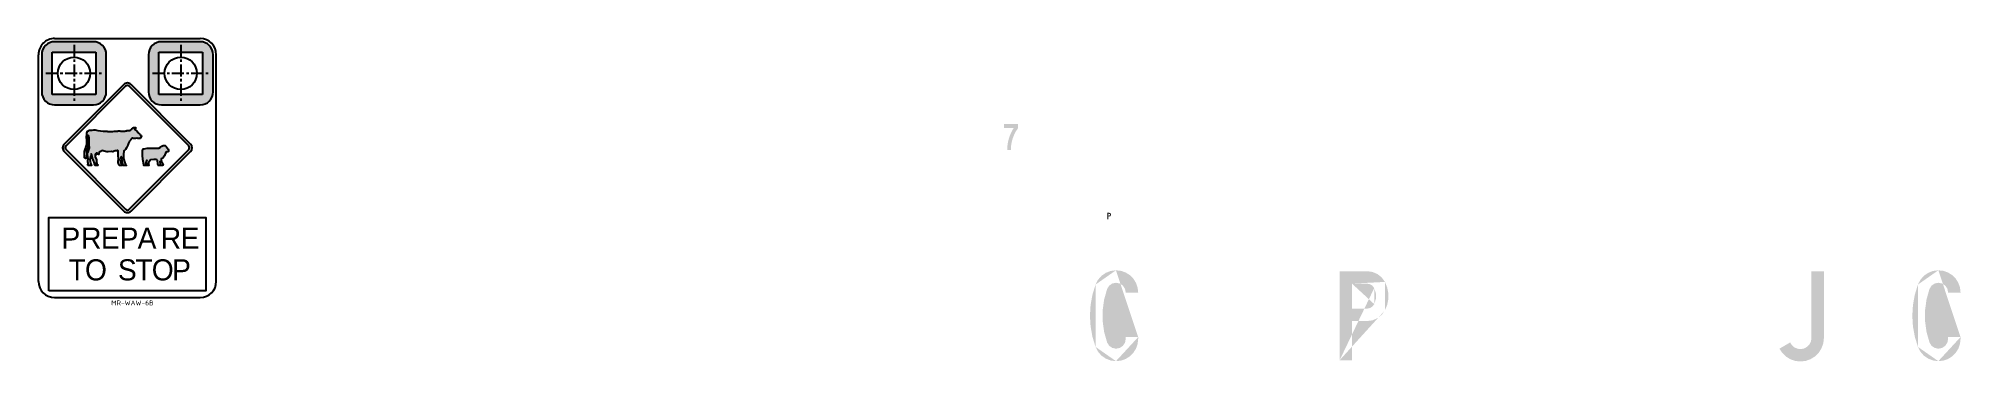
# Model space of a CAD drawing. Extents: x -426 to 1038, y -1303 to 287.
# Drawn here: x -426 to 763, y 88 to 287 of the extents above.
import ezdxf

# ---------------------------------------------------------------- set-up
doc = ezdxf.new("R2010")
doc.units = 0
doc.header["$LTSCALE"] = 6
doc.header["$MEASUREMENT"] = 0
doc.linetypes.add('CENTER', pattern=[2, 1.25, -0.25, 0.25, -0.25])
doc.linetypes.add('CENTERX2', pattern=[101.60000000000001, 63.5, -12.7, 12.7, -12.7])
for name, color, linetype in [('CENT25', 1, 'CENTER'), ('GREEN', 84, 'CONTINUOUS'), ('L25', 1, 'CONTINUOUS'), ('L35', 3, 'CONTINUOUS'), ('T25', 1, 'CONTINUOUS'), ('TBLK25', 1, 'CONTINUOUS')]:
    doc.layers.add(name, color=color, linetype=linetype)
doc.styles.add('DSERIES', font='Dseries')
doc.styles.add('ISO', font='iso')

msp = doc.modelspace()

# ---------------------------------------------------------------- texts
at = {"layer": 'L35', "style": 'DSERIES'}
for s, p in [('P', (-411.6950003661768, 157.6174435588566)), ('R', (-399.4824093770909, 157.6174435588566)), ('E', (-387.2698183880051, 157.6174435588566)), ('P', (-375.700853435754, 157.6174435588566)), ('A', (-364.5304030503517, 157.6174435588566)), ('R', (-350.1699834357539, 157.6174435588566)), ('E', (-337.9573924466681, 157.6174435588566)), ('T', (-407.2769726496011, 138.0529906257051)), ('O', (-397.0975285022615, 138.0529906257051)), ('S', (-376.7275240411428, 138.0529906257051)), ('T', (-365.9739298972138, 138.0529906257051)), ('O', (-355.7944857498741, 138.0529906257051)), ('P', (-343.190605702125, 138.0529906257051))]:
    msp.add_text(s, height=13.04296862210094, dxfattribs=at).set_placement(p)
at = {"layer": 'T25', "color": 3, "style": 'ISO'}
msp.add_text('MR-WAW-6B', height=3, dxfattribs=at).set_placement((-380.8584840193645, 122.6595524787598))

# ---------------------------------------------------------------- hatches: boundary and pattern name
at = {"layer": 'GREEN'}
h = msp.add_hatch(color=256, dxfattribs=at)
h.paths.add_polyline_path([(254.4669524879141, 101.9465322728692), (254.4411767802575, 101.9465322728692)], flags=16)
edge = h.paths.add_edge_path()
edge.add_line((246.7600158985751, 103.0548877021052), (254.4669524879141, 103.0548877021052))
edge.add_line((254.4669524879141, 103.0548877021052), (254.4669524879141, 101.9465322728692))
edge.add_line((254.1318682883776, 98.8792230617276), (254.4669524879141, 101.9465322728692))
edge.add_line((254.1318682883776, 98.8792230617276), (253.1266156897682, 95.96656809652592))
edge.add_line((253.1266156897682, 95.96656809652592), (251.4769703997424, 93.36322162320408))
edge.add_line((251.4769703997424, 93.36322162320408), (249.3118109565837, 91.17228647238863))
edge.add_line((249.3118109565837, 91.17228647238863), (246.7084644832619, 89.52264118236292))
edge.add_line((246.7084644832619, 89.52264118236292), (243.7958095180602, 88.51738858375347))
edge.add_line((243.7958095180602, 88.51738858375347), (240.7285003069186, 88.18230438421699))
edge.add_line((240.7285003069186, 88.18230438421699), (237.4807611421804, 88.59471570672343))
edge.add_line((237.4807611421804, 88.59471570672343), (234.4134519310388, 89.7546225512728))
edge.add_line((234.4134519310388, 89.7546225512728), (231.732778334747, 91.61047350255171))
edge.add_line((231.732778334747, 91.61047350255171), (229.5933945992449, 94.08494143759032))
edge.add_line((229.5933945992449, 94.08494143759032), (228.0984035551591, 96.997596402792))
edge.add_line((228.0984035551591, 96.997596402792), (226.1652254809102, 103.2610933633584))
edge.add_line((226.1652254809102, 103.2610933633584), (225.0053186363608, 109.7050202775214))
edge.add_line((225.0053186363608, 109.7050202775214), (224.6186830215111, 116.252050022311))
edge.add_line((224.6186830215111, 116.252050022311), (225.0053186363608, 122.773304059444))
edge.add_line((225.0053186363608, 122.773304059444), (226.1652254809102, 129.217230973607))
edge.add_line((226.1652254809102, 129.217230973607), (228.0984035551591, 135.4807279341734))
edge.add_line((228.0984035551591, 135.4807279341734), (229.5933945992449, 138.3933828993751))
edge.add_line((229.5933945992449, 138.3933828993751), (231.732778334747, 140.8678508344137))
edge.add_line((231.732778334747, 140.8678508344137), (234.4134519310388, 142.7237017856927))
edge.add_line((234.4134519310388, 142.7237017856927), (237.4807611421804, 143.9093843378987))
edge.add_line((237.4807611421804, 143.9093843378987), (240.7285003069186, 144.2960199527485))
edge.add_line((240.7285003069186, 144.2960199527485), (243.7958095180602, 143.960935753212))
edge.add_line((243.7958095180602, 143.960935753212), (246.7084644832619, 142.9556831546025))
edge.add_line((246.7084644832619, 142.9556831546025), (249.3118109565837, 141.3060378645768))
edge.add_line((249.3118109565837, 141.3060378645768), (251.4769703997424, 139.1408784214181))
edge.add_line((251.4769703997424, 139.1408784214181), (253.1266156897682, 136.5117562404395))
edge.add_line((253.1266156897682, 136.5117562404395), (254.1318682883776, 133.5991012752378))
edge.add_line((254.1318682883776, 133.5991012752378), (254.4669524879141, 130.5317920640963))
edge.add_line((254.4669524879141, 130.5317920640963), (246.7600158985751, 130.5317920640963))
edge.add_line((246.7600158985751, 130.5317920640963), (246.321828868412, 132.851605753195))
edge.add_line((246.321828868412, 132.851605753195), (245.0072677779228, 134.8363352427572))
edge.add_line((245.0072677779228, 134.8363352427572), (243.0483139960172, 136.1508963332464))
edge.add_line((243.0483139960172, 136.1508963332464), (240.7285003069186, 136.5890833634095))
edge.add_line((240.7285003069186, 136.5890833634095), (238.4086866178199, 136.1251206255898))
edge.add_line((238.4086866178199, 136.1251206255898), (236.475508543571, 134.7590081197872))
edge.add_line((236.475508543571, 134.7590081197872), (235.2382745760517, 132.7485029225683))
edge.add_line((235.2382745760517, 132.7485029225683), (233.4081993324294, 126.2788003007487))
edge.add_line((233.4081993324294, 126.2788003007487), (232.4802738567899, 119.6028920176758))
edge.add_line((232.4802738567899, 119.6028920176758), (232.4802738567899, 112.8754323192896))
edge.add_line((232.4802738567899, 112.8754323192896), (233.4081993324294, 106.2252997438734))
edge.add_line((233.4081993324294, 106.2252997438734), (235.2382745760517, 99.75559712205376))
edge.add_line((235.2382745760517, 99.75559712205376), (236.475508543571, 97.71931621717823))
edge.add_line((236.475508543571, 97.71931621717823), (238.4086866178199, 96.37897941903236))
edge.add_line((238.4086866178199, 96.37897941903236), (240.7285003069186, 95.88924097355596))
edge.add_line((240.7285003069186, 95.88924097355596), (243.0483139960172, 96.35320371137573))
edge.add_line((243.0483139960172, 96.35320371137573), (245.0072677779228, 97.66776480186496))
edge.add_line((245.0072677779228, 97.66776480186496), (246.321828868412, 99.62671858377053))
edge.add_line((246.321828868412, 99.62671858377053), (246.7600158985751, 101.9465322728692))
edge.add_line((246.7600158985751, 101.9465322728692), (246.7600158985751, 103.0548877021052))
edge = h.paths.add_edge_path(flags=16)
edge.add_line((254.4669524879141, 103.0548877021052), (254.4411767802575, 103.0548877021052))
edge.add_line((240.7285003069186, 144.2960199527485), (240.702724599262, 144.2960199527485))
edge.add_line((228.0984035551591, 135.4807279341734), (228.0726278475024, 135.4807279341734))
edge.add_line((228.0984035551591, 96.997596402792), (228.0726278475024, 96.997596402792))
edge.add_line((240.7285003069186, 88.18230438421699), (240.702724599262, 88.18230438421699))
h = msp.add_hatch(color=256, dxfattribs=at)
h.paths.add_polyline_path([(396.1302417688735, 136.0477935026198), (396.1044660612169, 136.0477935026198)], flags=16)
edge = h.paths.add_edge_path(flags=17)
edge.add_line((386.7736598895088, 120.6339203239419), (386.7736598895088, 136.0477935026198))
edge.add_line((386.7736598895088, 136.0477935026198), (396.1302417688735, 136.0477935026198))
edge.add_line((397.8829898895258, 135.6869335954267), (396.1302417688735, 136.0477935026198))
edge.add_line((397.8829898895258, 135.6869335954267), (399.429532348925, 134.7332324121305))
edge.add_line((399.429532348925, 134.7332324121305), (400.5121120705044, 133.2897927833581))
edge.add_line((400.5121120705044, 133.2897927833581), (401.5173646691138, 130.0420536186199))
edge.add_line((401.5173646691138, 130.0420536186199), (401.5173646691138, 126.6396602079418))
edge.add_line((401.5173646691138, 126.6396602079418), (400.5121120705044, 123.3919210432036))
edge.add_line((400.5121120705044, 123.3919210432036), (399.429532348925, 121.9484814144312))
edge.add_line((399.429532348925, 121.9484814144312), (397.8829898895258, 120.994780231135))
edge.add_line((397.8829898895258, 120.994780231135), (396.1302417688735, 120.6339203239419))
edge.add_line((396.1302417688735, 120.6339203239419), (386.7736598895088, 120.6339203239419))
h.paths.add_polyline_path([(396.1044660612169, 143.7289543843021), (396.1302417688735, 143.7289543843021)], flags=16)
edge = h.paths.add_edge_path()
edge.add_line((386.7736598895088, 88.74936995266336), (379.0924990078266, 88.74936995266336))
edge.add_line((379.0924990078266, 88.74936995266336), (379.0924990078266, 143.7289543843021))
edge.add_line((379.0924990078266, 143.7289543843021), (396.1302417688735, 143.7289543843021))
edge.add_line((399.429532348925, 143.290767354139), (396.1302417688735, 143.7289543843021))
edge.add_line((399.429532348925, 143.290767354139), (402.5226172677232, 141.9504305559931))
edge.add_line((402.5226172677232, 141.9504305559931), (405.1517394487017, 139.8625982358043))
edge.add_line((405.1517394487017, 139.8625982358043), (407.1106932306073, 137.1303732241992))
edge.add_line((407.1106932306073, 137.1303732241992), (408.5025814440665, 133.7537555211778))
edge.add_line((408.5025814440665, 133.7537555211778), (409.2243012584527, 130.1709321569031))
edge.add_line((409.2243012584527, 130.1709321569031), (409.2243012584527, 126.5107816696586))
edge.add_line((409.2243012584527, 126.5107816696586), (408.5025814440665, 122.9279583053839))
edge.add_line((408.5025814440665, 122.9279583053839), (407.1106932306073, 119.5513406023625))
edge.add_line((407.1106932306073, 119.5513406023625), (405.1517394487017, 116.8191155907574))
edge.add_line((405.1517394487017, 116.8191155907574), (402.5226172677232, 114.7312832705686))
edge.add_line((402.5226172677232, 114.7312832705686), (399.429532348925, 113.3909464724227))
edge.add_line((399.429532348925, 113.3909464724227), (396.1302417688735, 112.9527594422596))
edge.add_line((396.1302417688735, 112.9527594422596), (386.7736598895088, 112.9527594422596))
edge.add_line((386.7736598895088, 112.9527594422596), (386.7736598895088, 88.74936995266336))
edge = h.paths.add_edge_path()
edge.add_line((386.7736598895088, 136.0477935026198), (386.7478841818522, 136.0477935026198))
edge.add_line((400.5121120705044, 123.3919210432036), (400.4863363628477, 123.3919210432036))
edge.add_line((400.5121120705044, 133.2897927833581), (400.4863363628477, 133.2897927833581))
edge.add_line((379.0924990078266, 88.74936995266336), (379.0667233001699, 88.74936995266336))
edge.add_line((407.1106932306073, 119.5513406023625), (407.0849175229506, 119.5513406023625))
edge.add_line((407.1106932306073, 137.1303732241992), (407.0849175229506, 137.1303732241992))
h = msp.add_hatch(color=256, dxfattribs=at)
h.paths.add_polyline_path([(396.1302417688735, 136.0477935026198), (396.1044660612169, 136.0477935026198)], flags=16)
edge = h.paths.add_edge_path(flags=17)
edge.add_line((386.7736598895088, 120.6339203239419), (386.7736598895088, 136.0477935026198))
edge.add_line((386.7736598895088, 136.0477935026198), (396.1302417688735, 136.0477935026198))
edge.add_line((397.8829898895258, 135.6869335954267), (396.1302417688735, 136.0477935026198))
edge.add_line((397.8829898895258, 135.6869335954267), (399.429532348925, 134.7332324121305))
edge.add_line((399.429532348925, 134.7332324121305), (400.5121120705044, 133.2897927833581))
edge.add_line((400.5121120705044, 133.2897927833581), (401.5173646691138, 130.0420536186199))
edge.add_line((401.5173646691138, 130.0420536186199), (401.5173646691138, 126.6396602079418))
edge.add_line((401.5173646691138, 126.6396602079418), (400.5121120705044, 123.3919210432036))
edge.add_line((400.5121120705044, 123.3919210432036), (399.429532348925, 121.9484814144312))
edge.add_line((399.429532348925, 121.9484814144312), (397.8829898895258, 120.994780231135))
edge.add_line((397.8829898895258, 120.994780231135), (396.1302417688735, 120.6339203239419))
edge.add_line((396.1302417688735, 120.6339203239419), (386.7736598895088, 120.6339203239419))
h.paths.add_polyline_path([(396.1044660612169, 143.7289543843021), (396.1302417688735, 143.7289543843021)], flags=16)
edge = h.paths.add_edge_path()
edge.add_line((386.7736598895088, 88.74936995266336), (379.0924990078266, 88.74936995266336))
edge.add_line((379.0924990078266, 88.74936995266336), (379.0924990078266, 143.7289543843021))
edge.add_line((379.0924990078266, 143.7289543843021), (396.1302417688735, 143.7289543843021))
edge.add_line((399.429532348925, 143.290767354139), (396.1302417688735, 143.7289543843021))
edge.add_line((399.429532348925, 143.290767354139), (402.5226172677232, 141.9504305559931))
edge.add_line((402.5226172677232, 141.9504305559931), (405.1517394487017, 139.8625982358043))
edge.add_line((405.1517394487017, 139.8625982358043), (407.1106932306073, 137.1303732241992))
edge.add_line((407.1106932306073, 137.1303732241992), (408.5025814440665, 133.7537555211778))
edge.add_line((408.5025814440665, 133.7537555211778), (409.2243012584527, 130.1709321569031))
edge.add_line((409.2243012584527, 130.1709321569031), (409.2243012584527, 126.5107816696586))
edge.add_line((409.2243012584527, 126.5107816696586), (408.5025814440665, 122.9279583053839))
edge.add_line((408.5025814440665, 122.9279583053839), (407.1106932306073, 119.5513406023625))
edge.add_line((407.1106932306073, 119.5513406023625), (405.1517394487017, 116.8191155907574))
edge.add_line((405.1517394487017, 116.8191155907574), (402.5226172677232, 114.7312832705686))
edge.add_line((402.5226172677232, 114.7312832705686), (399.429532348925, 113.3909464724227))
edge.add_line((399.429532348925, 113.3909464724227), (396.1302417688735, 112.9527594422596))
edge.add_line((396.1302417688735, 112.9527594422596), (386.7736598895088, 112.9527594422596))
edge.add_line((386.7736598895088, 112.9527594422596), (386.7736598895088, 88.74936995266336))
edge = h.paths.add_edge_path()
edge.add_line((386.7736598895088, 136.0477935026198), (386.7478841818522, 136.0477935026198))
edge.add_line((400.5121120705044, 123.3919210432036), (400.4863363628477, 123.3919210432036))
edge.add_line((400.5121120705044, 133.2897927833581), (400.4863363628477, 133.2897927833581))
edge.add_line((379.0924990078266, 88.74936995266336), (379.0667233001699, 88.74936995266336))
edge.add_line((407.1106932306073, 119.5513406023625), (407.0849175229506, 119.5513406023625))
edge.add_line((407.1106932306073, 137.1303732241992), (407.0849175229506, 137.1303732241992))
h = msp.add_hatch(color=256, dxfattribs=at)
h.paths.add_polyline_path([(671.0023882194105, 102.4878221336589), (670.976612511754, 102.4878221336589)], flags=16)
edge = h.paths.add_edge_path()
edge.add_line((671.0023882194105, 143.7289543843021), (671.0023882194105, 102.4878221336589))
edge.add_line((670.6673040198741, 100.4515412287834), (671.0023882194105, 102.4878221336589))
edge.add_line((670.6673040198741, 100.4515412287834), (669.7651542518913, 98.56991456984775))
edge.add_line((669.7651542518913, 98.56991456984775), (668.3217146231187, 97.07492352576196))
edge.add_line((668.3217146231187, 97.07492352576196), (666.517415087153, 96.04389521949588))
edge.add_line((666.517415087153, 96.04389521949588), (664.4811341822776, 95.63148389698944))
edge.add_line((664.4811341822776, 95.63148389698944), (662.4190775697455, 95.83768955824269))
edge.add_line((662.4190775697455, 95.83768955824269), (660.5116752031531, 96.63673649559888))
edge.add_line((660.5116752031531, 96.63673649559888), (658.9135813284407, 97.97707329374475))
edge.add_line((658.9135813284407, 97.97707329374475), (657.8052258992047, 99.75559712205376))
edge.add_line((657.8052258992047, 99.75559712205376), (651.2066447391018, 95.88924097355596))
edge.add_line((651.2066447391018, 95.88924097355596), (652.9851685674108, 93.20856737726416))
edge.add_line((652.9851685674108, 93.20856737726416), (655.3049822565094, 90.96608081113544))
edge.add_line((655.3049822565094, 90.96608081113544), (658.0629829757712, 89.29065981345303))
edge.add_line((658.0629829757712, 89.29065981345303), (661.1302921869128, 88.28540721484364))
edge.add_line((661.1302921869128, 88.28540721484364), (664.3522556439943, 87.9760987229638))
edge.add_line((664.3522556439943, 87.9760987229638), (667.5484433934191, 88.3627343378136))
edge.add_line((667.5484433934191, 88.3627343378136), (670.5642011892475, 89.47108976704959))
edge.add_line((670.5642011892475, 89.47108976704959), (673.2964262008526, 91.19806218004533))
edge.add_line((673.2964262008526, 91.19806218004533), (675.5646884746379, 93.49210016148731))
edge.add_line((675.5646884746379, 93.49210016148731), (677.265885179977, 96.25010088074907))
edge.add_line((677.265885179977, 96.25010088074907), (678.3226891938997, 99.29163438423404))
edge.add_line((678.3226891938997, 99.29163438423404), (678.6835491010928, 102.4878221336589))
edge.add_line((678.6835491010928, 102.4878221336589), (678.6835491010928, 143.7289543843021))
edge.add_line((678.6835491010928, 143.7289543843021), (671.0023882194105, 143.7289543843021))
edge = h.paths.add_edge_path(flags=16)
edge.add_line((678.6835491010928, 102.4878221336589), (678.6577733934362, 102.4878221336589))
edge.add_line((678.6835491010928, 102.4878221336589), (678.6577733934362, 102.4878221336589))
edge = h.paths.add_edge_path(flags=16)
edge.add_line((657.8052258992047, 99.75559712205376), (657.779450191548, 99.75559712205376))
h = msp.add_hatch(color=256, dxfattribs=at)
h.paths.add_polyline_path([(763.2278702149115, 101.9465322728692), (763.2020945072547, 101.9465322728692)], flags=16)
edge = h.paths.add_edge_path()
edge.add_line((755.5467093332292, 103.0548877021052), (763.2278702149115, 103.0548877021052))
edge.add_line((763.2278702149115, 103.0548877021052), (763.2278702149115, 101.9465322728692))
edge.add_line((762.8927860153749, 98.8792230617276), (763.2278702149115, 101.9465322728692))
edge.add_line((762.8927860153749, 98.8792230617276), (761.8875334167656, 95.96656809652592))
edge.add_line((761.8875334167656, 95.96656809652592), (760.2636638343964, 93.36322162320408))
edge.add_line((760.2636638343964, 93.36322162320408), (758.0727286835811, 91.17228647238863))
edge.add_line((758.0727286835811, 91.17228647238863), (755.4693822102591, 89.52264118236292))
edge.add_line((755.4693822102591, 89.52264118236292), (752.5567272450575, 88.51738858375347))
edge.add_line((752.5567272450575, 88.51738858375347), (749.4894180339159, 88.18230438421699))
edge.add_line((749.4894180339159, 88.18230438421699), (746.2416788691778, 88.59471570672343))
edge.add_line((746.2416788691778, 88.59471570672343), (743.2001453656928, 89.7546225512728))
edge.add_line((743.2001453656928, 89.7546225512728), (740.4936960617443, 91.61047350255171))
edge.add_line((740.4936960617443, 91.61047350255171), (738.3543123262423, 94.08494143759032))
edge.add_line((738.3543123262423, 94.08494143759032), (736.8593212821564, 96.997596402792))
edge.add_line((736.8593212821564, 96.997596402792), (734.9261432079076, 103.2610933633584))
edge.add_line((734.9261432079076, 103.2610933633584), (733.7662363633582, 109.7050202775214))
edge.add_line((733.7662363633582, 109.7050202775214), (733.3796007485084, 116.252050022311))
edge.add_line((733.3796007485084, 116.252050022311), (733.7662363633582, 122.773304059444))
edge.add_line((733.7662363633582, 122.773304059444), (734.9261432079076, 129.217230973607))
edge.add_line((734.9261432079076, 129.217230973607), (736.8593212821564, 135.4807279341734))
edge.add_line((736.8593212821564, 135.4807279341734), (738.3543123262423, 138.3933828993751))
edge.add_line((738.3543123262423, 138.3933828993751), (740.4936960617443, 140.8678508344137))
edge.add_line((740.4936960617443, 140.8678508344137), (743.2001453656928, 142.7237017856927))
edge.add_line((743.2001453656928, 142.7237017856927), (746.2416788691778, 143.9093843378987))
edge.add_line((746.2416788691778, 143.9093843378987), (749.4894180339159, 144.2960199527485))
edge.add_line((749.4894180339159, 144.2960199527485), (752.5567272450575, 143.960935753212))
edge.add_line((752.5567272450575, 143.960935753212), (755.4693822102591, 142.9556831546025))
edge.add_line((755.4693822102591, 142.9556831546025), (758.0727286835811, 141.3060378645768))
edge.add_line((758.0727286835811, 141.3060378645768), (760.2636638343964, 139.1408784214181))
edge.add_line((760.2636638343964, 139.1408784214181), (761.8875334167656, 136.5117562404395))
edge.add_line((761.8875334167656, 136.5117562404395), (762.8927860153749, 133.5991012752378))
edge.add_line((762.8927860153749, 133.5991012752378), (763.2278702149115, 130.5317920640963))
edge.add_line((763.2278702149115, 130.5317920640963), (755.5467093332292, 130.5317920640963))
edge.add_line((755.5467093332292, 130.5317920640963), (755.0827465954094, 132.851605753195))
edge.add_line((755.0827465954094, 132.851605753195), (753.7681855049201, 134.8363352427572))
edge.add_line((753.7681855049201, 134.8363352427572), (751.8092317230146, 136.1508963332464))
edge.add_line((751.8092317230146, 136.1508963332464), (749.4894180339159, 136.5890833634095))
edge.add_line((749.4894180339159, 136.5890833634095), (747.1696043448172, 136.1251206255898))
edge.add_line((747.1696043448172, 136.1251206255898), (745.2364262705684, 134.7590081197872))
edge.add_line((745.2364262705684, 134.7590081197872), (743.9991923030491, 132.7485029225683))
edge.add_line((743.9991923030491, 132.7485029225683), (742.1691170594268, 126.2788003007487))
edge.add_line((742.1691170594268, 126.2788003007487), (741.266967291444, 119.6028920176758))
edge.add_line((741.266967291444, 119.6028920176758), (741.266967291444, 112.8754323192896))
edge.add_line((741.266967291444, 112.8754323192896), (742.1691170594268, 106.2252997438734))
edge.add_line((742.1691170594268, 106.2252997438734), (743.9991923030491, 99.75559712205376))
edge.add_line((743.9991923030491, 99.75559712205376), (745.2364262705684, 97.71931621717823))
edge.add_line((745.2364262705684, 97.71931621717823), (747.1696043448172, 96.37897941903236))
edge.add_line((747.1696043448172, 96.37897941903236), (749.4894180339159, 95.88924097355596))
edge.add_line((749.4894180339159, 95.88924097355596), (751.8092317230146, 96.35320371137573))
edge.add_line((751.8092317230146, 96.35320371137573), (753.7681855049201, 97.66776480186496))
edge.add_line((753.7681855049201, 97.66776480186496), (755.0827465954094, 99.62671858377053))
edge.add_line((755.0827465954094, 99.62671858377053), (755.5467093332292, 101.9465322728692))
edge.add_line((755.5467093332292, 101.9465322728692), (755.5467093332292, 103.0548877021052))
edge = h.paths.add_edge_path(flags=16)
edge.add_line((763.2278702149115, 103.0548877021052), (763.2020945072547, 103.0548877021052))
edge.add_line((749.4894180339159, 144.2960199527485), (749.4636423262592, 144.2960199527485))
edge.add_line((736.8593212821564, 135.4807279341734), (736.8335455744998, 135.4807279341734))
edge.add_line((736.8593212821564, 96.997596402792), (736.8335455744998, 96.997596402792))
edge.add_line((749.4894180339159, 88.18230438421699), (749.4636423262592, 88.18230438421699))
at = {"layer": 'L25'}
h = msp.add_hatch(color=256, dxfattribs=at)
h.paths.add_polyline_path([(-390.3961947916025, 278.9556081622852), (-390.3961947916022, 252.9556081622854), (-417.3961947916022, 252.9556081622854), (-417.3961947916025, 278.3785657269664), (-421.5504944807263, 283.1150158190613, 0.1990297071005012), (-423.8961947916023, 277.4556081622856), (-423.8961947916023, 254.4556081622853, 0.414213562373096), (-415.8961947916022, 246.4556081622854), (-391.8961947916025, 246.4556081622854, 0.4142135623730941), (-383.8961947916025, 254.4556081622854), (-383.8961947916023, 277.4556081622854, 0.4142135623730941), (-391.8961947916023, 285.4556081622854), (-415.8961947916024, 285.4556081622857, 0.1987950329275945), (-421.5504944807263, 283.1150158190614), (-417.3961947916023, 278.3785657269666), (-417.3961947916023, 278.9556081622852)])
h.paths.add_polyline_path([(-325.3300382937546, 278.9556081622852), (-320.0223302736779, 282.937496988544, 0.2068435214782067), (-325.8488982940945, 285.4556081622854), (-349.8488982940945, 285.4556081622854, 0.4142135623730989), (-357.8488982940946, 277.4556081622854), (-357.8488982940944, 254.4556081622853, 0.414213562373096), (-349.8488982940944, 246.4556081622853), (-325.8488982940947, 246.4556081622853, 0.414213562373094), (-317.8488982940946, 254.4556081622853), (-317.8488982940945, 277.4556081622852, 0.1910052124552302), (-320.0223302736779, 282.937496988544), (-325.3300382937546, 278.9556081622851), (-324.3488982940945, 278.9556081622852), (-324.3488982940944, 252.9556081622852), (-351.3488982940943, 252.9556081622852), (-351.3488982940945, 278.9556081622852)])
at = {"layer": 'L25', "ltscale": 1000}
h = msp.add_hatch(color=256, dxfattribs=at)
edge = h.paths.add_edge_path(flags=16)
edge.add_arc((-407.7106157992298, 219.9541087527282), 1.602986415358252, 134.9999999415518, 225.0000000414092)
edge.add_line((-408.8440983628603, 218.8206261874593), (-372.0059149660135, 181.9824428098847))
edge.add_arc((-370.8724324011142, 183.115925374371), 1.602986415701974, 224.9999999895618, 315.0000000347366)
edge.add_line((-369.7389498357343, 181.9824428103655), (-332.9007665487857, 218.8206261528703))
edge.add_arc((-334.0342491133439, 219.9541087186043), 1.602986416343074, 314.9999999702831, 404.999999941689)
edge.add_line((-332.9007665470442, 221.0875912825968), (-369.7389498480546, 257.925774627037))
edge.add_arc((-370.8724324131775, 256.7922920632556), 1.602986415361669, 44.99999996609452, 134.9999999999943)
edge.add_line((-372.0059149776296, 257.9257746277078), (-408.8440983625233, 221.0875913183343))
edge = h.paths.add_edge_path()
edge.add_arc((-370.8724324011174, 183.1159253740393), 3.205972830824647, 224.9999999983712, 315.0000000412609)
edge.add_line((-368.6054672705089, 180.8489602466959), (-331.767283983479, 217.6871435892702))
edge.add_arc((-334.0342491123833, 219.9541087186028), 3.205972831026162, 314.9999999945881, 404.9999999606883)
edge.add_line((-331.7672839817095, 222.2210738461658), (-368.6054672829341, 259.0592571908154))
edge.add_arc((-370.8724324131788, 256.7922920632551), 3.205972830720805, 44.99999996607655, 134.9999999999749)
edge.add_line((-373.1393975420804, 259.0592571921586), (-409.9775809258132, 222.2210738839432))
edge.add_arc((-407.7106157992355, 219.9541087527246), 3.205972830714635, 134.9999999413525, 225.0000000412839)
edge.add_line((-409.9775809265002, 217.687143622193), (-373.1393975301578, 180.8489602451278))
for points in [[(-367.9390052591385, 225.8496348956061, -0.2519675197466062), (-367.7432564798844, 225.8904503679299, 0.1347843466435475), (-365.1197227284996, 225.8376022765466, 0.1431406916675979), (-363.841222958021, 225.7282957599865, 0.07952862229339376), (-362.9875188171861, 225.7458575683203), (-362.7159438854789, 226.0203739295451, 0.0927564464996981), (-362.6724375710872, 226.0846503435196), (-362.2092894297754, 227.1501318362331, 0.3761148515626986), (-362.3114257441732, 227.408787660846), (-362.8034818173663, 227.6619763746395, 0.1096799235729416), (-364.0291935855973, 229.1554085148034, -0.1613173462196348), (-364.648354334513, 229.8005501912364, 0.1414985686969746), (-365.3627406336257, 230.7659186494192), (-366.2576235847217, 231.3221833243364, -0.5915639155644307), (-366.2337192472427, 231.8628177389518, -0.09161057938780869), (-365.7965106509504, 231.9678828830391, 0.8047873668165451), (-365.7439893259257, 232.4787575118163, 0.08404134397379376), (-366.0733492845126, 232.526365258526, 0.01249047565533432), (-366.1892210025036, 232.5247663527773), (-367.1874785232828, 232.431103997656, 0.2854136271760787), (-367.8658277697924, 231.9042946490814, -0.1777750770649232), (-368.4181097108537, 231.1679501960456), (-369.011728320919, 230.7465700841527, -0.06421105017563936), (-369.1070147360888, 230.6958604275517), (-369.3810082840691, 230.5924737624242, -0.1037127790732392), (-369.4665809520484, 230.5791792302283), (-369.7774629984413, 230.5955340048488), (-370.0577761337256, 230.6702499569307), (-370.2633383534724, 230.6889289449521), (-370.6370882678635, 230.6515709689112), (-370.7963937899278, 230.6018106575432), (-370.8595939021003, 230.5825653445238), (-370.9278072201157, 230.5665223715092), (-371.0321325797104, 230.5504797632151), (-371.1123836057557, 230.5424580943469), (-371.2046717985785, 230.5304259557673), (-371.3009723803218, 230.5264154860548), (-371.4213483781407, 230.5063616786069), (-371.5296866679193, 230.4782865670059), (-371.6580874435826, 230.4421901512655), (-371.7913103388756, 230.3968057561026), (-371.946884183629, 230.3489587662221), (-372.1862278107077, 230.2891496641552), (-372.3896704891373, 230.2413026742718), (-372.5931126262828, 230.1814935722012), (-372.8563909408419, 230.1456083297901), (-373.0598330779906, 230.1336465823197), (-373.4667178935537, 230.1575700772603), (-374.0172086688691, 230.1814935722014), (-374.4480276306322, 230.20541706714), (-374.8908139361463, 230.2413026742722), (-375.1301575632295, 230.2771879166831), (-375.3814690753094, 230.3369970187516), (-375.5370423787994, 230.3968057561041), (-375.7524518596747, 230.4566148581745), (-375.9443351868631, 230.483460076724), (-376.2993973723933, 230.4461014722229), (-376.6357727616507, 230.408743496186), (-376.8600227102802, 230.3153485560831), (-377.4019593866465, 230.1659160234656), (-378.1681469443181, 230.1659160234659), (-379.0651467388479, 230.147237035444), (-379.9621456007204, 230.091200071383), (-380.6162077177398, 230.0538414668846), (-381.0460208187859, 230.0164834908417), (-381.4945197833911, 229.9978045028223), (-382.223332815943, 230.0164834908417), (-383.0082071698293, 230.0912000713819), (-383.2885193724625, 230.1845950114849), (-384.9890803171072, 230.1845950114849), (-385.7926423998736, 230.2779899515859), (-387.4558288194054, 230.3340275441046), (-389.1563906967179, 230.5955340048487), (-390.0347027623627, 230.8943990700901), (-390.8756403029039, 230.9877940101911), (-391.716576910776, 230.9877940101909), (-392.6626720182697, 230.7986606108944), (-392.9229206040234, 230.7718937257913), (-393.067934391039, 230.7528217466867), (-393.3045370579841, 230.74519251738), (-393.5067938273151, 230.7604506112725), (-393.6594399758965, 230.7871514549637), (-393.869286117318, 230.8140133286863, 0.1610908879982327), (-394.2699731240303, 230.7907511651928, -0.05588298568211338), (-394.4171100722085, 230.7451746993229, 0.3213058907679494), (-395.9527910916021, 229.0541089938409), (-396.0147004599281, 228.484801445511), (-396.1973499435763, 226.2276079052184, 0.07568652830799838), (-396.0852275238234, 225.6389550862173, -0.07597696799726573), (-396.0106576365536, 225.2632080812459, -0.07482722162952812), (-396.483904937426, 220.1050529204067), (-396.5005758149595, 220.041871208159), (-396.5166763527409, 219.9986205755554, -0.02514377951280823), (-397.3824870195272, 217.7622974899488, 0.07707671666340439), (-397.4177238855436, 216.8817606181692, 0.002890575572742534), (-397.370741086594, 216.2125529727017, -0.04361699843268715), (-397.3962280814661, 213.9583609694107, 0.3587837070440348), (-397.2034008635137, 213.7718493458023), (-397.0275878684622, 213.7577906884238, -0.308086515089566), (-396.8425621121555, 213.6089273795542), (-396.8015621331331, 213.4742738590238, 0.7983333163792997), (-396.3019721112169, 213.5147494211933), (-395.9773268674843, 215.8204042041126), (-396.1642013583501, 217.7817042308308), (-396.0707645792428, 218.0432113200291), (-395.659639207088, 219.2013123480397), (-395.32326475046, 220.0605483108092), (-395.2485138349236, 220.9197849020364), (-395.3045770215782, 223.4040984786946), (-395.3045770215782, 224.2820134294867), (-395.2111393098107, 225.1225710326921), (-395.2485138349236, 225.9631280074388), (-395.2485138349236, 227.4601553564028), (-395.2406237782066, 227.5226940288011), (-395.2281108405127, 227.5727249667215), (-395.1976822190352, 227.6386221353816), (-395.1624154819281, 227.6821678257824), (-395.134133030286, 227.7086703491821), (-395.0873351494424, 227.6806042677941), (-395.0451024962408, 227.6540252408411), (-394.992583017372, 227.6182329421349), (-394.9633281154479, 227.5831467285894), (-394.7813271414338, 227.2333035920273), (-394.631827175681, 226.7476480181259), (-394.5197017350318, 226.205956108618), (-394.4262649559334, 225.3840774934342), (-394.482327209919, 224.8050269794294), (-394.5757649216864, 224.375408998044), (-394.482327209919, 221.7416628887638), (-394.3328272441752, 220.1539438793664), (-394.3328272441752, 219.948474382687), (-395.0990138691706, 217.5015187820674), (-395.1737638520472, 217.3147282734043), (-395.3606392755727, 216.9971842201442), (-395.4914515124435, 216.6983197833587), (-395.5662014953202, 216.5488872507393), (-395.5733000869401, 216.5261820602229, 0.1549344736768627), (-395.6337171896806, 216.0439292410927), (-395.6119946487536, 215.9715535911818), (-395.6010092815626, 215.9347741513474), (-395.5343184148483, 215.5761831341449), (-395.4662165971728, 215.099683457006), (-395.4321651470777, 214.6572191584736), (-395.347037875006, 214.1807194813333), (-395.230328520518, 213.3252392212691), (-395.2485138349236, 211.5802600974158), (-395.2858892926872, 211.3000740201938), (-395.3232638178, 211.1880000920735), (-395.3419515466818, 210.9638509789164), (-395.3232638178, 210.7957400867292), (-395.1924515809289, 210.7023445181696), (-395.0803270729488, 210.3661214768898), (-395.1177015980616, 210.1793309682271), (-395.2298261060416, 209.9551824835238), (-395.2858892926876, 209.8991455194653), (-395.3606392755728, 209.8057499509042), (-395.4167015295674, 209.5629224781815), (-395.3793260717855, 209.3387739934803), (-395.2672015638145, 209.2640580413985), (-395.2298261060417, 209.1893414608584), (-395.1550761231655, 209.1146255087768), (-395.0429516151765, 209.0959465207553), (-393.5666396865125, 209.0959465207553), (-393.0994529930119, 209.114625508777), (-393.0994529930119, 209.3014160174395), (-393.0994529930119, 209.376131969519), (-393.1368275181155, 209.4508479216007), (-393.1368275181155, 209.5255645021407), (-393.4171397207488, 209.8991455194659), (-393.7722019062492, 210.7957400867292), (-393.8317643130164, 211.3217210537761), (-393.8998666719401, 211.8322564742418), (-393.9679690308728, 212.0534884411468), (-394.0020199396924, 212.3087561513807), (-394.0360708485393, 212.4619166316337), (-394.0190453941158, 212.5640238616153), (-393.6955601364172, 214.3508978332487), (-393.4401772376511, 214.9124868687054), (-393.3550494243042, 215.3038975522473), (-393.3050152127595, 216.119269269354), (-393.2650166779538, 216.1995266923209), (-393.2135154225787, 216.1701108671331), (-393.1742029758975, 216.1005896528783), (-392.2585154524709, 212.9998675861714), (-392.2024531984764, 212.7757191014665), (-391.6044533354557, 211.6549760495), (-391.5110156236974, 210.8517770507914), (-391.5670788103428, 210.6276285660881), (-391.4923288274755, 210.3848004649091), (-390.8756412355548, 210.2540475487651), (-390.8195789815693, 210.1419729921843), (-390.856953506673, 209.9738614715453), (-391.137265709306, 209.6563180467409), (-391.137265709306, 209.4321689335812), (-391.0625157264292, 209.3200950054588), (-390.9877657435532, 209.1893414608585), (-390.8756412355549, 209.0959465207553), (-389.212454816033, 209.0959465207553), (-389.4367047646531, 209.6376384302638), (-389.8104546790538, 210.3287635008489), (-390.0160168988011, 210.795740086729), (-389.9973291699193, 212.3461017485394), (-390.0533914239047, 212.4394966886425), (-390.7822035238057, 214.4007967153608), (-390.8098220443172, 215.8106242372684, -0.6623224854723944), (-390.5939153248237, 215.9122671214326, -0.1204917420358174), (-390.5039036454275, 215.7869637192583), (-390.4381446146562, 215.6402167402308, 0.8728938351842491), (-390.0850873926104, 215.7439445069662), (-390.1744223377677, 216.3341053584119, -0.0523177147131979), (-390.1735405361831, 216.4003296901032, -0.6288092249683761), (-389.5469051881266, 216.5785565823842), (-388.8935838115239, 215.8962563256038, 0.572326533933045), (-388.518035213345, 215.993684290173), (-388.3715172754828, 217.1652963692412), (-387.4558306847252, 217.5762353626052), (-386.6709563308389, 218.3794343613134), (-384.4680751675132, 217.6309024807788, 0.1065466817294495), (-382.7016129873789, 217.4263867081877), (-380.8494683305985, 217.60666379068, -0.05427279800026284), (-380.666799353409, 217.6045793341391), (-379.9311313956248, 217.5159850605002, 0.1366347481280584), (-379.8192295428595, 217.5330963409229, -0.08567122795238429), (-376.972147218277, 218.2673604331899), (-376.74789726964, 218.2486814451693), (-376.6170850327692, 218.1179279005692), (-376.5797105076563, 218.0432119484897), (-376.5423350498835, 214.9611688698005), (-376.4675850670161, 213.2987332798675), (-376.486272795898, 211.0572471759295), (-376.5610227787745, 210.9264942597877), (-376.5610227787745, 210.8330986912284), (-376.5236473210008, 210.7583827391452), (-376.1498974066194, 209.8991461479197), (-376.2620228472596, 209.8244301958382), (-376.2433351183686, 209.693676651238), (-376.2807105761505, 209.6376396871776), (-376.2059605932649, 209.5068861425776), (-376.1685851355013, 209.4882071545558), (-376.0190851697485, 209.3200956339181), (-375.925648390641, 209.2267006938117), (-375.7948352211099, 209.0959471492115), (-374.0755865475842, 209.0959471492115), (-374.2063987844554, 209.8804671599005), (-374.8230863763578, 210.4968756499464), (-375.3276485276203, 212.4581763051182), (-374.8791486303616, 214.195327847135), (-374.6735864105959, 214.400797343817), (-374.4867109870788, 214.2887227872359), (-374.4119610041938, 214.2326858231738), (-374.3558987502082, 214.1579698710943), (-374.0195242935804, 211.0198891998886), (-374.0755865475842, 210.9264942597878), (-374.0755865475842, 210.814419703209), (-374.0195242935805, 210.7957407151875), (-373.6083989214255, 209.9365041239607), (-373.6457743791982, 209.8804671599006), (-373.6644611754203, 209.787072219795), (-373.7018366331929, 209.6189606991584), (-373.7018366331929, 209.4882071545561), (-373.6270866503074, 209.3948115859991), (-373.55233666744, 209.2640586698548), (-373.3467744476834, 209.0959471492115), (-371.5154003335085, 209.0959471492115), (-371.5340871297303, 209.2640586698546), (-372.0012747558884, 209.9365041239599), (-372.4684623820386, 210.739703751125), (-373.1785867530396, 213.280054291848), (-373.1972744819305, 215.7643678685085), (-373.1785867530396, 215.8390844490464), (-373.1410592123361, 217.9960239704553, -0.2607601343621477), (-373.0594170482229, 218.0281341232443, 0.2054608938866598), (-372.5965058468805, 218.2264745247392, 0.1121891563047852), (-370.6092301511487, 221.6631320926411, -0.1530840902466772)], [(-360.4677292867001, 219.3209886115905), (-358.6511781539377, 219.6553512041053), (-356.8346270211755, 219.703117796966), (-354.5878469416164, 219.6553512041053), (-352.6756887476949, 219.703117796966), (-351.4805919978224, 219.7986474251839), (-350.4767093702753, 220.2763062387772), (-349.4728267427349, 221.04056460953), (-348.6601582375129, 221.2793940163248), (-347.5128621897798, 221.3749236445426), (-346.7958064026183, 220.7539686098743), (-346.1743520197213, 219.9419472037627), (-345.6007039958581, 219.1776923905154), (-345.3616891713938, 218.4134375772647), (-345.4094898735261, 217.6491827640141), (-345.7441174160441, 217.4103533572173), (-346.5567859212662, 217.4581163925744), (-346.7958064026183, 217.3148201714976), (-347.4172551286206, 216.216202765732), (-347.8952960913246, 214.9742891388898), (-348.6601582375129, 213.8756717331243), (-349.0425921390579, 213.5413091406078), (-349.9030613464122, 213.1114169198754), (-350.0464747665981, 212.4426952923444), (-349.7596479262261, 211.5829072933757), (-349.2338062613829, 210.57982307333), (-348.9469794210111, 209.911097888297), (-348.8035716576987, 209.146843075048), (-349.0903928411899, 209.0513134468285), (-350.3332959500892, 209.0990800396893), (-350.3332959500892, 209.8633348529382), (-350.4767093702753, 210.770885887266), (-350.6679234926004, 211.2963112937182), (-350.7635305537734, 211.5351407005148), (-350.5723164314413, 210.1021642597349), (-350.5723164314413, 209.0513134468285), (-351.8630202424798, 209.0513134468285), (-352.0064336626658, 210.0543976668759), (-352.2454541440178, 212.0127995141081), (-352.6756887476949, 212.4904583276997), (-353.2015304125382, 212.7292912920001), (-354.5878469416164, 212.6815246991411), (-356.4999994786573, 212.4426952923444), (-357.4082750450455, 211.2963112937182), (-357.8863160077494, 210.57982307333), (-357.7429025875567, 210.1499308525957), (-357.5038821062045, 209.0513134468285), (-358.8901986352898, 209.0513134468285), (-358.9380049943167, 210.0543976668759), (-359.0336120554757, 211.2007781079984), (-358.9380049943167, 211.8695032930314), (-358.8901986352898, 212.3471621066246), (-359.1292191166418, 211.6784404790954), (-359.559453720319, 210.8186524801248), (-359.6072600793457, 210.0066310740151), (-359.3682395979868, 209.5289722604217), (-359.416040300126, 209.0513134468285), (-360.6589434090254, 209.0513134468285), (-360.9935709515364, 210.6275896661872), (-361.2803921350277, 212.7770543273572), (-361.5194126163797, 215.3564147667615), (-361.5672189754135, 217.1715203929188), (-361.4238055552205, 218.7955632051365), (-361.0413773105703, 219.2254589833728)]]:
    msp.add_hatch(color=1, dxfattribs=at).paths.add_polyline_path(points)
at = {"layer": 'TBLK25', "linetype": 'CENTERX2'}
h = msp.add_hatch(color=256, dxfattribs=at)
h.paths.add_polyline_path([(175.678633093371, 218.5738399745064), (175.6721266000761, 218.5738399745064)], flags=16)
edge = h.paths.add_edge_path()
edge.add_line((175.685139586666, 219.0423074917433), (175.678633093371, 218.5738399745064))
edge.add_line((173.440399399906, 218.5738399745064), (175.678633093371, 218.5738399745064))
edge.add_line((173.440399399906, 218.5738399745064), (173.446905893201, 219.0683334649231))
edge.add_line((173.446905893201, 219.0683334649231), (173.4664253730859, 219.5628269553398))
edge.add_line((173.4664253730859, 219.5628269553398), (173.4924513462657, 220.0573204457565))
edge.add_line((173.4924513462657, 220.0573204457565), (173.5249838127405, 220.5518139361732))
edge.add_line((173.5249838127405, 220.5518139361732), (173.5705292658052, 221.0463074265899))
edge.add_line((173.5705292658052, 221.0463074265899), (173.6290877054598, 221.5342944237116))
edge.add_line((173.6290877054598, 221.5342944237116), (173.6941526384093, 222.0287879141283))
edge.add_line((173.6941526384093, 222.0287879141283), (173.7657240646539, 222.51677491125))
edge.add_line((173.7657240646539, 222.51677491125), (173.8503084774883, 223.0047619083717))
edge.add_line((173.8503084774883, 223.0047619083717), (173.9413993836177, 223.4927489054934))
edge.add_line((173.9413993836177, 223.4927489054934), (174.045503276337, 223.9742294093202))
edge.add_line((174.045503276337, 223.9742294093202), (174.1561136623512, 224.4622164064419))
edge.add_line((174.1561136623512, 224.4622164064419), (174.2797370349554, 224.9371904169737))
edge.add_line((174.2797370349554, 224.9371904169737), (174.4098669008545, 225.4186709208005))
edge.add_line((174.4098669008545, 225.4186709208005), (174.5465032600486, 225.8936449313323))
edge.add_line((174.5465032600486, 225.8936449313323), (174.6961526058326, 226.3686189418641))
edge.add_line((174.6961526058326, 226.3686189418641), (174.8523084449116, 226.837086459101))
edge.add_line((174.8523084449116, 226.837086459101), (175.0214772705804, 227.2990474830429))
edge.add_line((175.0214772705804, 227.2990474830429), (175.1971525895443, 227.7610085069848))
edge.add_line((175.1971525895443, 227.7610085069848), (175.385840895098, 228.2229695309267))
edge.add_line((175.385840895098, 228.2229695309267), (175.5745292006517, 228.6784240615736))
edge.add_line((175.5745292006517, 228.6784240615736), (175.7762304927954, 229.1338785922206))
edge.add_line((175.7762304927954, 229.1338785922206), (175.9909447715289, 229.5763201362776))
edge.add_line((175.9909447715289, 229.5763201362776), (176.2121655435574, 230.0252681736296))
edge.add_line((176.2121655435574, 230.0252681736296), (176.4398928088809, 230.4612032243917))
edge.add_line((176.4398928088809, 230.4612032243917), (176.6741265674993, 230.8971382751537))
edge.add_line((176.6741265674993, 230.8971382751537), (176.9213733127077, 231.3265668326209))
edge.add_line((176.9213733127077, 231.3265668326209), (177.175126551211, 231.749488896793))
edge.add_line((177.175126551211, 231.749488896793), (177.4353862830092, 232.1724109609652))
edge.add_line((177.4353862830092, 232.1724109609652), (171.364828038815, 232.1724109609652))
edge.add_line((171.364828038815, 232.1724109609652), (171.364828038815, 234.5733069868041))
edge.add_line((171.364828038815, 234.5733069868041), (180.155100480301, 234.5733069868041))
edge.add_line((180.155100480301, 234.5733069868041), (180.155100480301, 232.1724109609652))
edge.add_line((180.155100480301, 232.1724109609652), (179.8818277619128, 231.7885278565628))
edge.add_line((179.8818277619128, 231.7885278565628), (179.6215680301146, 231.4046447521603))
edge.add_line((179.6215680301146, 231.4046447521603), (179.3613082983163, 231.007748661168))
edge.add_line((179.3613082983163, 231.007748661168), (179.1140615531079, 230.6108525701757))
edge.add_line((179.1140615531079, 230.6108525701757), (178.8733213011946, 230.2074499858884))
edge.add_line((178.8733213011946, 230.2074499858884), (178.6390875425761, 229.8040474016011))
edge.add_line((178.6390875425761, 229.8040474016011), (178.4113602772527, 229.3876318307239))
edge.add_line((178.4113602772527, 229.3876318307239), (178.1966459985191, 228.9712162598467))
edge.add_line((178.1966459985191, 228.9712162598467), (177.9884382130805, 228.5548006889695))
edge.add_line((177.9884382130805, 228.5548006889695), (177.7867369209369, 228.1253721315023))
edge.add_line((177.7867369209369, 228.1253721315023), (177.5980486153831, 227.6959435740352))
edge.add_line((177.5980486153831, 227.6959435740352), (177.4158668031243, 227.2665150165681))
edge.add_line((177.4158668031243, 227.2665150165681), (177.2401914841605, 226.830579965806))
edge.add_line((177.2401914841605, 226.830579965806), (177.0775291517866, 226.388138421749))
edge.add_line((177.0775291517866, 226.388138421749), (176.9213733127077, 225.945696877692))
edge.add_line((176.9213733127077, 225.945696877692), (176.7782304602187, 225.5032553336349))
edge.add_line((176.7782304602187, 225.5032553336349), (176.6350876077296, 225.054307296283))
edge.add_line((176.6350876077296, 225.054307296283), (176.5114642351254, 224.598852765636))
edge.add_line((176.5114642351254, 224.598852765636), (176.3878408625213, 224.149904728284))
edge.add_line((176.3878408625213, 224.149904728284), (176.277230476507, 223.6944501976371))
edge.add_line((176.277230476507, 223.6944501976371), (176.1796330770827, 223.2324891736952))
edge.add_line((176.1796330770827, 223.2324891736952), (176.0885421709532, 222.7705281497533))
edge.add_line((176.0885421709532, 222.7705281497533), (176.0039577581188, 222.3085671258114))
edge.add_line((176.0039577581188, 222.3085671258114), (175.9323863318743, 221.8466061018695))
edge.add_line((175.9323863318743, 221.8466061018695), (175.8673213989248, 221.3846450779276))
edge.add_line((175.8673213989248, 221.3846450779276), (175.8087629592702, 220.9161775606907))
edge.add_line((175.8087629592702, 220.9161775606907), (175.7632175062055, 220.4477100434539))
edge.add_line((175.7632175062055, 220.4477100434539), (175.7306850397307, 219.979242526217))
edge.add_line((175.7306850397307, 219.979242526217), (175.7046590665508, 219.5107750089801))
edge.add_line((175.7046590665508, 219.5107750089801), (175.685139586666, 219.0423074917433))
edge = h.paths.add_edge_path(flags=16)
edge.add_line((180.155100480301, 232.1724109609652), (180.148593987006, 232.1724109609652))
edge.add_line((173.440399399906, 218.5738399745064), (173.4338929066111, 218.5738399745064))
h = msp.add_hatch(color=256, dxfattribs=at)
h.paths.add_polyline_path([(236.6165655970446, 179.2256585746765), (236.5538413436456, 179.2256585746765)], flags=0)
edge = h.paths.add_edge_path(flags=16)
edge.add_line((235.926598809655, 178.0966220134936), (235.926598809655, 179.2256585746765))
edge.add_line((235.926598809655, 179.2256585746765), (236.6165655970446, 179.2256585746765))
edge.add_line((236.9301868640399, 179.0374858144794), (236.6165655970446, 179.2256585746765))
edge.add_line((236.9301868640399, 179.0374858144794), (236.9929111174389, 178.6611402940851))
edge.add_line((236.9929111174389, 178.6611402940851), (236.9301868640399, 178.3475190270898))
edge.add_line((236.9301868640399, 178.3475190270898), (236.6165655970446, 178.0966220134936))
edge.add_line((236.6165655970446, 178.0966220134936), (235.926598809655, 178.0966220134936))
h.paths.add_polyline_path([(236.5538413436456, 179.790176855268), (236.6165655970446, 179.790176855268)], flags=16)
edge = h.paths.add_edge_path()
edge.add_line((235.926598809655, 175.7758246377287), (235.3620805290636, 175.7758246377287))
edge.add_line((235.3620805290636, 175.7758246377287), (235.3620805290636, 179.790176855268))
edge.add_line((235.3620805290636, 179.790176855268), (236.6165655970446, 179.790176855268))
edge.add_line((236.9301868640399, 179.7274526018689), (236.6165655970446, 179.790176855268))
edge.add_line((236.9301868640399, 179.7274526018689), (237.2438081310351, 179.6020040950709))
edge.add_line((237.2438081310351, 179.6020040950709), (237.4319808912323, 179.3511070814747))
edge.add_line((237.4319808912323, 179.3511070814747), (237.5574293980304, 178.9120373076813))
edge.add_line((237.5574293980304, 178.9120373076813), (237.5574293980304, 178.4729675338879))
edge.add_line((237.5574293980304, 178.4729675338879), (237.4319808912323, 178.0338977600946))
edge.add_line((237.4319808912323, 178.0338977600946), (237.2438081310351, 177.7830007464983))
edge.add_line((237.2438081310351, 177.7830007464983), (236.9301868640399, 177.5948279863012))
edge.add_line((236.9301868640399, 177.5948279863012), (236.6165655970446, 177.5321037329022))
edge.add_line((236.6165655970446, 177.5321037329022), (235.926598809655, 177.5321037329022))
edge.add_line((235.926598809655, 177.5321037329022), (235.926598809655, 175.7758246377287))

# ---------------------------------------------------------------- linework, layer by layer
at = {"layer": 'CENT25'}
for p, q in [((-403.8961947916022, 283.4556081622854), (-403.8961947916022, 248.4556081622855)), ((-337.8488982940944, 283.4556081622852), (-337.8488982940944, 248.4556081622854)), ((-421.3961947916022, 265.9556081622854), (-386.3961947916022, 265.9556081622854)), ((-355.3488982940943, 265.9556081622853), (-320.3488982940943, 265.9556081622853))]:
    msp.add_line(p, q, dxfattribs=at)
at = {"layer": 'L35'}
for p, q in [((-415.8961947916024, 287.4556081622853), (-325.8488982940945, 287.4556081622851)), ((-425.8961947916017, 137.4556081622854), (-425.8961947916023, 277.4556081622852)), ((-417.3961947916024, 278.9556081622852), (-390.3961947916024, 278.9556081622852)), ((-417.3961947916022, 252.9556081622854), (-417.3961947916024, 278.9556081622852)), ((-390.3961947916024, 278.9556081622852), (-390.3961947916023, 252.9556081622854)), ((-351.3488982940944, 252.9556081622853), (-351.3488982940945, 278.9556081622852)), ((-351.3488982940945, 278.9556081622852), (-324.3488982940945, 278.9556081622852)), ((-324.3488982940945, 278.9556081622852), (-324.3488982940944, 252.9556081622853)), ((-315.8488982940946, 137.4556081622854), (-315.8488982940946, 277.4556081622852)), ((-390.3961947916023, 252.9556081622854), (-417.3961947916023, 252.9556081622854)), ((-324.3488982940945, 252.9556081622853), (-351.3488982940944, 252.9556081622853)), ((-415.8961947916018, 127.4556081622854), (-325.8488982940945, 127.4556081622854))]:
    msp.add_line(p, q, dxfattribs=at)
for points in [[(-415.8961947916024, 285.4556081622857, 0.4142135623730974), (-423.8961947916023, 277.4556081622855), (-423.8961947916023, 254.4556081622853, 0.4142135623730929), (-415.8961947916023, 246.4556081622854), (-391.8961947916025, 246.4556081622854, 0.4142135623730924), (-383.8961947916025, 254.4556081622853), (-383.8961947916023, 277.4556081622854, 0.4142135623730974), (-391.8961947916024, 285.4556081622854)], [(-349.8488982940945, 285.4556081622854, 0.4142135623730974), (-357.8488982940946, 277.4556081622854), (-357.8488982940944, 254.4556081622853, 0.4142135623730929), (-349.8488982940945, 246.4556081622853), (-325.8488982940947, 246.4556081622853, 0.4142135623730924), (-317.8488982940946, 254.4556081622853), (-317.8488982940945, 277.4556081622852, 0.4142135623730974), (-325.8488982940945, 285.4556081622854)]]:
    msp.add_lwpolyline(points, format="xyb", close=True, dxfattribs=at)
at = {"layer": 'L35', "color": 1}
msp.add_lwpolyline([(-396.0809242542994, 225.6268867914681, -0.07730502185498422), (-396.1973499435763, 226.2276079052184), (-396.0147004599281, 228.4848014455112), (-395.9558379117366, 229.0260909773791, -0.3285937319526629), (-394.3940878366975, 230.7499793979594, 0.04735408659445421), (-394.2699731240298, 230.790751165193, -0.1610908879980229), (-393.8692861173179, 230.8140133286863), (-393.6594399758947, 230.7871514549632), (-393.5067938273147, 230.7604506112727), (-393.3045370579849, 230.74519251738), (-393.0679343910383, 230.7528217466867), (-392.9229206040204, 230.7718937257913), (-392.6626720182689, 230.7986606108944), (-391.7165769107758, 230.9877940101911), (-390.875640302904, 230.9877940101911), (-390.0347027623629, 230.8943990700901), (-389.1563906967183, 230.5955340048488), (-387.4558288194054, 230.3340275441046), (-385.7926423998744, 230.2779899515859), (-384.9890803171061, 230.1845950114849), (-383.2885193724624, 230.1845950114849), (-383.0082071698292, 230.0912000713818), (-382.2233328159429, 230.0164834908417), (-381.4945197833911, 229.9978045028223), (-381.0460208187833, 230.0164834908417), (-380.6162077177373, 230.0538414668848), (-379.9621456007221, 230.0912000713818), (-379.0651467388465, 230.1472370354442), (-378.1681469443199, 230.1659160234656), (-377.4019593866462, 230.1659160234656), (-376.8600227102802, 230.3153485560829), (-376.6357727616509, 230.4087434961862), (-376.2993973723723, 230.4461014722269), (-375.9443351868628, 230.483460076724), (-375.7524518596742, 230.4566148581744), (-375.537042378799, 230.3968057561038), (-375.3814690753097, 230.3369970187516), (-375.1301575632301, 230.2771879166833), (-374.8908139361456, 230.2413026742721), (-374.4480276306297, 230.20541706714), (-374.0172086688699, 230.1814935722015), (-373.4667178935496, 230.1575700772605), (-373.0598330779898, 230.1336465823197), (-372.8563909408431, 230.1456083297901), (-372.5931126262831, 230.1814935722015), (-372.3896704891364, 230.2413026742721), (-372.1862278107142, 230.2891496641538), (-371.9468841836297, 230.3489587662221), (-371.7913103388739, 230.3968057561038), (-371.658087443582, 230.4421901512652), (-371.5296866679195, 230.4782865670075), (-371.4213483781394, 230.506361678607), (-371.3009723803216, 230.526415486055), (-371.2046717985793, 230.530425955767), (-371.1123836057548, 230.542458094347), (-371.0321325797107, 230.550479763215), (-370.927807220115, 230.5665223715092), (-370.8595939020995, 230.5825653445244), (-370.7963937899203, 230.601810657541), (-370.6370882678639, 230.6515709689112), (-370.2633383534726, 230.688928944952), (-370.057776133725, 230.6702499569305), (-369.777462998441, 230.5955340048488), (-369.4665809520434, 230.579179230228, 0.1037127790772679), (-369.3810082840613, 230.5924737624271), (-369.1070147360825, 230.6958604275541, 0.06421105017261258), (-369.0117283209178, 230.7465700841536), (-368.4181097108541, 231.1679501960454, 0.1777750770650184), (-367.8658277697924, 231.9042946490814, -0.285413627177064), (-367.18747852328, 232.4311039976562), (-366.1892210025035, 232.5247663527773, -0.01249047565540386), (-366.0733492845118, 232.526365258526, -0.08283413620723024), (-365.7485438494631, 232.4802106423332, -0.8541720823674841), (-365.8224300825052, 231.9662316382633, 0.08632157441463839), (-366.2337192472422, 231.8628177389519, 0.5915639155685412), (-366.2576235847189, 231.3221833243346), (-365.3627406336257, 230.7659186494191, -0.1414985686969316), (-364.648354334513, 229.8005501912367, 0.1613173462195857), (-364.0291935855978, 229.1554085148037, -0.109679923572968), (-362.8034818173663, 227.6619763746395), (-362.3114257441764, 227.4087876608475, -0.4146387164241341), (-362.2204896972635, 227.124365398548), (-362.6724375710832, 226.0846503435293, -0.09275644649816836), (-362.7159438854706, 226.0203739295534), (-362.9875188171861, 225.7458575683203, -0.07952862229339795), (-363.841222958021, 225.7282957599865, -0.1431406916675927), (-365.1197227284996, 225.8376022765466, -0.1347843466441155), (-367.743256479895, 225.8904503679331, 0.2519675197472218), (-367.9390052591474, 225.8496348955986, 0.1530840902463174), (-370.6092301511487, 221.6631320926413, -0.1121891563047448), (-372.5965058468795, 218.2264745247403, -0.2141305707373388), (-373.0806267889093, 218.0284966259634, 0.1984502500634212), (-373.1410592123361, 217.9960239704553), (-373.1785867530396, 215.8390844490465), (-373.1972744819305, 215.7643678685087), (-373.1785867530396, 213.280054291848), (-372.4684623820388, 210.739703751125), (-372.0012747558892, 209.9365041239607), (-371.5340871297303, 209.2640586698548), (-371.5154003335085, 209.0959471492115), (-373.3467744476834, 209.0959471492115), (-373.5523366674399, 209.2640586698548), (-373.6270866503073, 209.3948115859988), (-373.7018366331929, 209.488207154556), (-373.7018366331929, 209.6189606991584), (-373.6644611754202, 209.787072219795), (-373.6457743791982, 209.8804671599005), (-373.6083989214255, 209.9365041239607), (-374.0195242935804, 210.7957407151875), (-374.0755865475842, 210.814419703209), (-374.0755865475842, 210.9264942597878), (-374.0195242935804, 211.0198891998887), (-374.3558987502082, 214.1579698710943), (-374.4119610041937, 214.2326858231735), (-374.4867109870793, 214.288722787236), (-374.6735864105959, 214.400797343817), (-374.8791486303616, 214.195327847135), (-375.3276485276203, 212.4581763051182), (-374.8230863763578, 210.4968756499462), (-374.2063987844554, 209.8804671599005), (-374.0755865475842, 209.0959471492115), (-375.7948352211099, 209.0959471492115), (-375.925648390641, 209.2267006938117), (-376.0190851697485, 209.3200956339172), (-376.1685851355013, 209.488207154556), (-376.205960593265, 209.5068861425775), (-376.2807105761506, 209.6376396871777), (-376.2433351183686, 209.6936766512379), (-376.2620228472596, 209.8244301958381), (-376.1498974066195, 209.8991461479197), (-376.5236473210016, 210.7583827391468), (-376.5610227787745, 210.8330986912284), (-376.5610227787745, 210.9264942597878), (-376.486272795898, 211.0572471759295), (-376.4675850670161, 213.2987332798674), (-376.5423350498835, 214.9611688698004), (-376.5797105076563, 218.0432119484896), (-376.6170850327691, 218.117927900569), (-376.7478972696401, 218.2486814451693), (-376.9721472182769, 218.2673604331899, 0.08567122795237163), (-379.819229542859, 217.5330963409231, -0.1366347481274866), (-379.9311313956239, 217.5159850605), (-380.6667993534111, 217.6045793341395, 0.05427279799922025), (-380.8494683305971, 217.6066637906802), (-382.7016129873898, 217.4263867081866, -0.106546681728849), (-384.4680751675143, 217.6309024807792), (-386.670956330839, 218.3794343613132), (-387.4558306847254, 217.5762353626048), (-388.3715172754828, 217.1652963692412), (-388.518035213345, 215.993684290173, -0.5865379474399548), (-388.9002053331606, 215.9031715530475), (-389.5661351317799, 216.5986394940452, 0.602283187099806), (-390.1735405361831, 216.4003296901033, 0.05231771471325452), (-390.1744223377677, 216.3341053584119), (-390.0850873926104, 215.7439445069662, -0.8728938351922357), (-390.4381446146575, 215.6402167402338), (-390.5039036454274, 215.7869637192581, 0.1204917420358472), (-390.5939153248237, 215.9122671214325, 0.6623224854726638), (-390.8098220443172, 215.8106242372684), (-390.7822035238057, 214.4007967153608), (-390.0533914239047, 212.4394966886427), (-389.9973291699193, 212.3461017485395), (-390.0160168988011, 210.7957400867291), (-389.8104546790536, 210.328763500849), (-389.4367047646531, 209.6376384302632), (-389.212454816033, 209.0959465207553), (-390.8756412355548, 209.0959465207553), (-390.9877657435532, 209.1893414608585), (-391.0625157264296, 209.3200950054587), (-391.137265709306, 209.4321689335812), (-391.137265709306, 209.6563180467409), (-390.856953506673, 209.9738614715453), (-390.8195789815693, 210.141972992184), (-390.8756412355548, 210.254047548765), (-391.4923288274755, 210.3848004649091), (-391.5670788103428, 210.627628566088), (-391.5110156236974, 210.8517770507914), (-391.6044533354557, 211.6549760494997), (-392.2024531984764, 212.7757191014664), (-392.2585154524709, 212.9998675861722), (-393.1742029758974, 216.1005896528785), (-393.2135154225787, 216.1701108671332), (-393.2650166779538, 216.1995266923209), (-393.3050152127595, 216.1192692693539), (-393.3550494243042, 215.3038975522473), (-393.4401772376513, 214.9124868687053), (-393.6955601364172, 214.350897833249), (-394.0190453941159, 212.5640238616147), (-394.0360708485395, 212.4619166316338), (-394.0020199396924, 212.3087561513806), (-393.9679690308728, 212.0534884411466), (-393.8998666719401, 211.8322564742418), (-393.8317643130164, 211.3217210537758), (-393.7722019062492, 210.7957400867291), (-393.4171397207488, 209.8991455194659), (-393.1368275181155, 209.5255645021407), (-393.1368275181155, 209.4508479216006), (-393.0994529930119, 209.3761319695188), (-393.0994529930119, 209.3014160174395), (-393.0994529930119, 209.1146255087768), (-393.5666396865106, 209.0959465207553), (-395.0429516151761, 209.0959465207553), (-395.1550761231654, 209.1146255087768), (-395.2298261060417, 209.1893414608585), (-395.2672015638145, 209.2640580413987), (-395.3793260717855, 209.3387739934803), (-395.4167015295674, 209.5629224781815), (-395.3606392755728, 209.8057499509042), (-395.2858892926872, 209.8991455194659), (-395.2298261060417, 209.9551824835238), (-395.1177015980616, 210.1793309682272), (-395.0803270729488, 210.3661214768898), (-395.1924515809289, 210.7023445181696), (-395.3232638178, 210.7957400867291), (-395.3419515466818, 210.9638509789163), (-395.3232638178, 211.1880000920736), (-395.2858892926872, 211.3000740201938), (-395.2485138349236, 211.5802600974159), (-395.230328520518, 213.3252392212693), (-395.3470378750061, 214.1807194813322), (-395.4321651470777, 214.6572191584734), (-395.4662165971728, 215.099683457006), (-395.5343184148483, 215.5761831341449), (-395.6010092815626, 215.9347741513477), (-395.6119946487586, 215.9715535912119), (-395.6337171896806, 216.0439292410927, -0.1549344736768624), (-395.5733000869401, 216.5261820602229), (-395.5662014953202, 216.5488872507393), (-395.4914515124439, 216.6983197833588), (-395.3606392755728, 216.9971842201439), (-395.173763852047, 217.3147282734045), (-395.0990138691707, 217.5015187820671), (-394.3328272441752, 219.9484743826869), (-394.3328272441752, 220.1539438793665), (-394.482327209919, 221.7416628887638), (-394.5757649216864, 224.375408998044), (-394.482327209919, 224.8050269794294), (-394.4262649559334, 225.3840774934342), (-394.5197017350318, 226.205956108618), (-394.631827175681, 226.7476480181258), (-394.7813271414338, 227.2333035920275), (-394.9633281154479, 227.5831467285897), (-394.9794071376557, 227.6024307449313), (-395.0106905644275, 227.630573329873), (-395.04510249624, 227.6540252408405), (-395.0873351494428, 227.680604267793), (-395.1186185762054, 227.6993658695116), (-395.137388524008, 227.7056197367519), (-395.1624154819283, 227.6821678257821), (-395.1890061511118, 227.6493349315939), (-395.2093403514348, 227.6133749214205), (-395.2281108405127, 227.5727249667212), (-395.2406237782064, 227.5226940288011), (-395.2485138349236, 227.4601553564028), (-395.2485138349236, 225.9631280074391), (-395.2111393098107, 225.1225710326921), (-395.3045770215781, 224.2820134294868), (-395.3045770215781, 223.4040984786946), (-395.2485138349236, 220.9197849020362), (-395.32326475046, 220.0605483108094), (-395.6596392070877, 219.2013123480409), (-396.0707645792427, 218.0432113200288), (-396.1642013583501, 217.7817042308307), (-395.9773268674843, 215.8204042041126), (-396.3017841098227, 213.5160846211444, -0.8075821315066966), (-396.8028531623211, 213.4785139008342), (-396.8425621121526, 213.608927379544, 0.308086515090339), (-397.0275878684522, 213.7577906884231), (-397.2034008635194, 213.7718493458026, -0.3587837070364504), (-397.3962280814661, 213.9583609694107, 0.04361699843069947), (-397.3707410865862, 216.2125529725992, -0.00289057557318396), (-397.4177238855436, 216.881760618169, -0.07707671666342313), (-397.3824870195272, 217.7622974899487, 0.02514377951281139), (-396.5166763527407, 219.9986205755556), (-396.5005758149596, 220.0418712081585), (-396.483904937426, 220.1050529204068, 0.07482722162951257), (-396.0106576365536, 225.2632080812451, 0.07597696785277883), (-396.085227523575, 225.6389550855315)], format="xyb", dxfattribs=at)
msp.add_lwpolyline([(-360.4677292867001, 219.3209886115905), (-358.6511781539377, 219.6553512041053), (-356.8346270211755, 219.703117796966), (-354.5878469416164, 219.6553512041053), (-352.6756887476949, 219.703117796966), (-351.4805919978224, 219.7986474251839), (-350.4767093702753, 220.2763062387772), (-349.4728267427349, 221.04056460953), (-348.6601582375129, 221.2793940163248), (-347.5128621897798, 221.3749236445426), (-346.7958064026183, 220.7539686098743), (-346.1743520197213, 219.9419472037627), (-345.6007039958581, 219.1776923905154), (-345.3616891713938, 218.4134375772647), (-345.4094898735261, 217.6491827640141), (-345.7441174160441, 217.4103533572173), (-346.5567859212662, 217.4581163925744), (-346.7958064026183, 217.3148201714976), (-347.4172551286206, 216.216202765732), (-347.8952960913246, 214.9742891388898), (-348.6601582375129, 213.8756717331243), (-349.0425921390579, 213.5413091406078), (-349.9030613464122, 213.1114169198754), (-350.0464747665981, 212.4426952923444), (-349.7596479262261, 211.5829072933757), (-349.2338062613829, 210.57982307333), (-348.9469794210111, 209.911097888297), (-348.8035716576987, 209.146843075048), (-349.0903928411899, 209.0513134468285), (-350.3332959500892, 209.0990800396893), (-350.3332959500892, 209.8633348529382), (-350.4767093702753, 210.770885887266), (-350.6679234926004, 211.2963112937182), (-350.7635305537734, 211.5351407005148), (-350.5723164314413, 210.1021642597349), (-350.5723164314413, 209.0513134468285), (-351.8630202424798, 209.0513134468285), (-352.0064336626658, 210.0543976668759), (-352.2454541440178, 212.0127995141081), (-352.6756887476949, 212.4904583276997), (-353.2015304125382, 212.7292912920001), (-354.5878469416164, 212.6815246991411), (-356.4999994786573, 212.4426952923444), (-357.4082750450455, 211.2963112937182), (-357.8863160077494, 210.57982307333), (-357.7429025875567, 210.1499308525957), (-357.5038821062045, 209.0513134468285), (-358.8901986352898, 209.0513134468285), (-358.9380049943167, 210.0543976668759), (-359.0336120554757, 211.2007781079984), (-358.9380049943167, 211.8695032930314), (-358.8901986352898, 212.3471621066246), (-359.1292191166418, 211.6784404790954), (-359.559453720319, 210.8186524801248), (-359.6072600793457, 210.0066310740151), (-359.3682395979868, 209.5289722604217), (-359.416040300126, 209.0513134468285), (-360.6589434090254, 209.0513134468285), (-360.9935709515364, 210.6275896661872), (-361.2803921350277, 212.7770543273572), (-361.5194126163797, 215.3564147667615), (-361.5672189754135, 217.1715203929188), (-361.4238055552205, 218.7955632051365), (-361.0413773105703, 219.2254589833728)], close=True, dxfattribs=at)
at = {"layer": 'L35'}
msp.add_lwpolyline([(-419.3760861062859, 131.5315063146546), (-419.3760861062859, 176.9556081622853), (-322.3690069794103, 176.9556081622853), (-322.3690069794103, 131.5315063146546)], close=True, dxfattribs=at)
for centre in [(-403.8961947916022, 265.9556081622854), (-337.8488982940944, 265.9556081622853)]:
    msp.add_circle(centre, 9.999999999974994, dxfattribs=at)
for centre, start, end in [((-415.8961947916024, 277.4556081622852), 89.9999999999999, 180.0000000000002), ((-325.8488982940945, 277.4556081622852), 0, 89.9999999999999), ((-415.8961947916018, 137.4556081622854), 180.0000000000002, 270), ((-325.8488982940945, 137.4556081622854), 270, 0)]:
    msp.add_arc(centre, 9.999999999999993, start, end, dxfattribs=at)
at = {"layer": 'T25', "flags": 128}
msp.add_lwpolyline([(-373.1393975301578, 180.8489602451278, 0.414213562592346), (-368.6054672705089, 180.8489602466959), (-331.767283983479, 217.6871435892702, 0.4142135621998044), (-331.7672839817095, 222.2210738461658), (-368.6054672829341, 259.0592571908154, 0.4142135625463855), (-373.1393975420804, 259.0592571921586), (-409.9775809258132, 222.2210738839432, 0.4142135628839371), (-409.9775809265002, 217.687143622193)], format="xyb", close=True, dxfattribs=at)
at = {"layer": 'T25'}
msp.add_lwpolyline([(-408.8440983625233, 221.0875913183343, 0.4142135628835604), (-408.8440983628603, 218.8206261874593), (-372.0059149660135, 181.9824428098847, 0.4142135626040244), (-369.7389498357343, 181.9824428103655), (-332.9007665487857, 218.8206261528703, 0.4142135622269288), (-332.9007665470442, 221.0875912825968), (-369.7389498480546, 257.925774627037, 0.4142135625463855), (-372.0059149776296, 257.9257746277078)], format="xyb", close=True, dxfattribs=at)

msp.set_redraw_order([(e.dxf.handle, doc.entitydb.next_handle()) for e in msp.query("TEXT MTEXT ATTDEF DIMENSION ARC_DIMENSION")])  # texts and dimensions are drawn at this point

doc.saveas('drawing.dxf')
